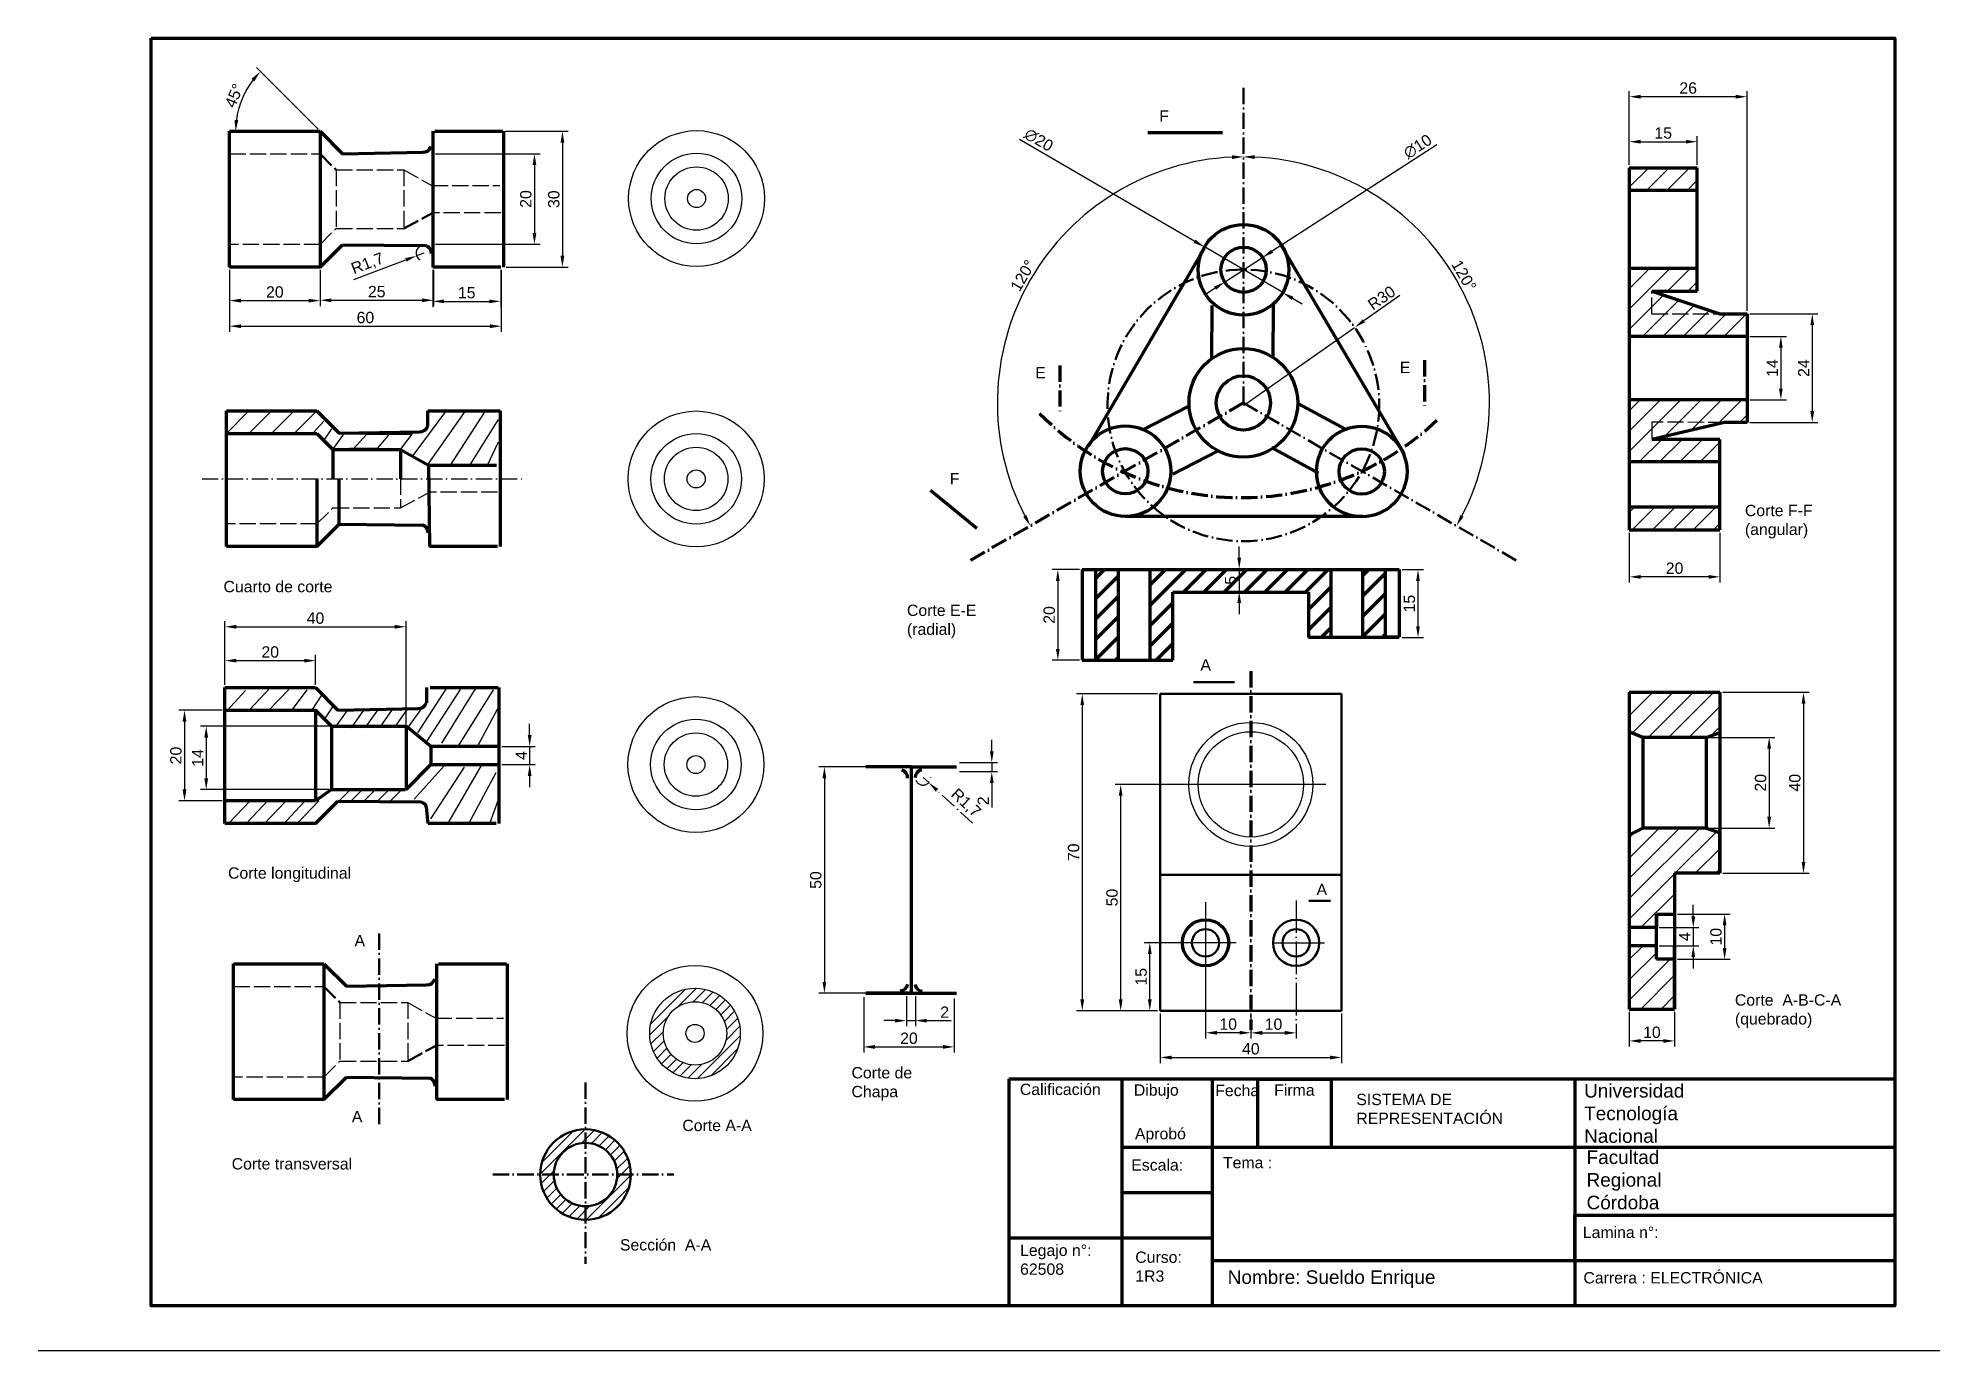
# Paper-space layout 'Presentación1' of a CAD drawing. Header units: millimetres. Extents: x -3 to 417, y -3 to 287.
import ezdxf

# ---------------------------------------------------------------- set-up
doc = ezdxf.new("R2010")
doc.units = ezdxf.units.MM
doc.header["$LTSCALE"] = 0.3
for name, pattern in [('ACAD_ISO02W100', [15, 12, -3]), ('ACAD_ISO04W100', [30, 24, -3, 0, -3]), ('ACAD_ISO10W100', [18, 12, -3, 0, -3])]:
    doc.linetypes.add(name, pattern=pattern)
doc.layers.get('Defpoints').update_dxf_attribs({"linetype": 'ACAD_ISO10W100'})
doc.styles.get("Standard").update_dxf_attribs({"font": 'arial.ttf'})
doc.dimstyles.new('ISO-25', dxfattribs={"dimtxt": 2.5, "dimasz": 2.5, "dimexe": 1.25, "dimexo": 0.625, "dimtad": 1, "dimtxsty": 'Standard', "dimcen": 2.5, "dimadec": 0, "dimazin": 0, "dimtfac": 1, "dimtmove": 0, "dimatfit": 3, "dimfxl": 1, "dimarcsym": 0})

psp = doc.layouts.new('Presentación1')

# ---------------------------------------------------------------- texts
at = {"layer": 'Defpoints', "linetype": 'ByBlock', "lineweight": 80, "char_height": 2.5, "attachment_point": 1}
for s, width, insert in [('F', 9.57128, (244.376, 270.843)), ('F', 9.57128, (198.123, 190.759)), ('Corte E-E\\P(radial)', 28.33157, (188.668, 161.666))]:
    psp.add_mtext_dynamic_manual_height_columns(s, width=width, gutter_width=12.5, heights=[0], dxfattribs=dict(at, insert=insert))
at = {"layer": 'Defpoints', "linetype": 'ACAD_ISO10W100', "lineweight": 50, "char_height": 2.5, "attachment_point": 1}
for s, width, insert in [('E', 4.31156, (297.515, 215.311)), ('E', 4.31156, (216.997, 214.164)), ('A', 2.57423, (66.674, 88.704)), ('Corte de \\PChapa ', 26.51872, (176.423, 59.53)), ('A', 2.57423, (66.083, 49.839)), ('Corte A-A', 40.32941, (139.066, 47.894)), ('Corte transversal', 45.07297, (39.554, 39.408)), ('Sección  A-A', 39.05616, (125.282, 21.506))]:
    psp.add_mtext_dynamic_manual_height_columns(s, width=width, gutter_width=12.5, heights=[0], dxfattribs=dict(at, insert=insert))
at = {"layer": 'Defpoints', "linetype": 'ByBlock', "lineweight": 30, "char_height": 2.5, "attachment_point": 1}
for s, width, insert in [('Corte F-F\\P(angular)', 27.99496, (373.715, 183.716)), ('Cuarto de corte ', 62.84051, (37.735, 166.907)), ('Corte longitudinal', 56.72139, (38.739, 103.643)), ('Corte  A-B-C-A\\P(quebrado)', 29.48557, (371.507, 75.598))]:
    psp.add_mtext_dynamic_manual_height_columns(s, width=width, gutter_width=12.5, heights=[0], dxfattribs=dict(at, insert=insert))
at = {"layer": 'Defpoints', "linetype": 'ACAD_ISO04W100', "lineweight": 100, "char_height": 2.5, "attachment_point": 1}
for insert in [(253.476, 149.612), (279.117, 100.011)]:
    psp.add_mtext_dynamic_manual_height_columns('A', width=12.879, gutter_width=12.5, heights=[0], dxfattribs=dict(at, insert=insert))
at = {"layer": 'Defpoints', "linetype": 'ByBlock', "lineweight": 100}
note = psp.add_mtext_dynamic_manual_height_columns('\\pi-5,l5;\\P', width=32.01698, gutter_width=12.5, heights=[2.585, 0], dxfattribs=dict(at, insert=(211.139, 56.821), char_height=2.5, attachment_point=1))
for column, words in zip(note.columns.linked_columns, ['\\pi-5,l5,t15;']):
    column.text = words
at = {"layer": 'Defpoints', "linetype": 'ByBlock', "lineweight": 100, "attachment_point": 1}
for s, width, heights, insert, char_height in [('Calificación', 25.53893, [14.034], (213.598, 55.855), 2.5), ('Fecha', 10, [0], (256.746, 55.609), 2.5), ('  Firma', 16.21503, [0], (267.821, 55.702), 2.5), ('Universidad \\PTecnología\\PNacional', 70.64728, [0], (338.204, 55.798), 3), ('SISTEMA DE \\PREPRESENTACIÓN', 53.78497, [7.383], (287.902, 53.625), 2.5), ('\\P\\P    Aprobó', 20, [16.855], (235.127, 54.397), 2.5), ('Escala:', 20, [0], (238.206, 39.159), 2.5), ('Tema :', 16.94463, [0], (258.451, 39.68), 2.5), ('Facultad \\PRegional \\PCórdoba ', 31.3645, [0], (338.74, 41.115), 3), ('Lamina n°:', 18.6119, [0], (337.923, 24.28), 2.5), ('Legajo n°:\\P62508', 25, [0], (213.651, 20.312), 2.5), ('Curso: \\P1R3', 20, [0], (239.09, 18.789), 2.5), ('Nombre: Sueldo Enrique', 80, [0], (259.496, 14.631), 3), ('Carrera : ELECTRÓNICA', 70.64728, [0], (338.052, 14.234), 2.5)]:
    psp.add_mtext_dynamic_manual_height_columns(s, width=width, gutter_width=12.5, heights=heights, dxfattribs=dict(at, insert=insert, char_height=char_height))
at = {"layer": 'Defpoints', "linetype": 'ByBlock', "lineweight": 100}
note = psp.add_mtext_dynamic_manual_height_columns('  Dibujo   ', width=20, gutter_width=12.5, heights=[4.49, 0], dxfattribs=dict(at, insert=(236.837, 55.706), char_height=2.5, attachment_point=1))
for column, words in zip(note.columns.linked_columns, ['^I\\P\\P']):
    column.text = words

# ---------------------------------------------------------------- blocks, each defined once
blk = doc.blocks.new('*D2')
at = {"layer": 'Defpoints', "color": 0, "linetype": 'ByBlock', "lineweight": -2}
blk.add_line((58.64, 266.67), (45, 280.3), dxfattribs=at)
blk.add_arc((59.08, 266.22), 18.66, 142.6809, 172.3191, dxfattribs=at)
at = {"layer": 'Defpoints', "color": 0, "linetype": 'ByBlock', "lineweight": 50}
for p in [(42.92, 275.56), (39.08, 266.22), (59.08, 266.22), (59.08, 266.22), (64.03, 261.27)]:
    blk.add_point(p, dxfattribs=at)
for points in [[(43.93, 277.81), (44.55, 277.26), (45.88, 279.42)], [(41, 268.69), (40.17, 268.75), (40.42, 266.22)]]:
    blk.add_solid(points, dxfattribs=at)
at = {"layer": 'Defpoints', "color": 0, "linetype": 'ByBlock', "lineweight": 30, "insert": (40.09, 274.09), "char_height": 2.5, "attachment_point": 5, "rotation": 67.5}
blk.add_mtext('45°', dxfattribs=at)
blk = doc.blocks.new('*D3')
at = {"layer": 'Defpoints', "color": 0, "linetype": 'ByBlock', "lineweight": -2}
for p, q in [((39.08, 235.6), (39.08, 221.92)), ((99.08, 235.6), (99.08, 221.92)), ((41.58, 223.17), (96.58, 223.17))]:
    blk.add_line(p, q, dxfattribs=at)
at = {"layer": 'Defpoints', "color": 0, "linetype": 'ByBlock', "lineweight": 30}
for p in [(39.08, 236.22), (99.08, 236.22), (99.08, 223.17)]:
    blk.add_point(p, dxfattribs=at)
for points in [[(41.58, 223.58), (41.58, 222.75), (39.08, 223.17)], [(96.58, 223.58), (96.58, 222.75), (99.08, 223.17)]]:
    blk.add_solid(points, dxfattribs=at)
at = {"layer": 'Defpoints', "color": 0, "linetype": 'ByBlock', "lineweight": 30, "insert": (69.08, 225.07), "char_height": 2.5, "attachment_point": 5}
blk.add_mtext('60', dxfattribs=at)
blk = doc.blocks.new('*D4')
at = {"layer": 'Defpoints', "color": 0, "linetype": 'ByBlock', "lineweight": -2}
for p, q in [((59.08, 235.6), (59.08, 227.57)), ((39.08, 234.97), (39.08, 227.57)), ((41.58, 228.82), (56.58, 228.82))]:
    blk.add_line(p, q, dxfattribs=at)
at = {"layer": 'Defpoints', "color": 0, "linetype": 'ByBlock', "lineweight": 30}
for p in [(39.08, 235.6), (59.08, 236.22), (59.08, 228.82)]:
    blk.add_point(p, dxfattribs=at)
for points in [[(41.58, 229.23), (41.58, 228.4), (39.08, 228.82)], [(56.58, 229.23), (56.58, 228.4), (59.08, 228.82)]]:
    blk.add_solid(points, dxfattribs=at)
at = {"layer": 'Defpoints', "color": 0, "linetype": 'ByBlock', "lineweight": 30, "insert": (49.08, 230.72), "char_height": 2.5, "attachment_point": 5}
blk.add_mtext('20', dxfattribs=at)
blk = doc.blocks.new('*D5')
at = {"layer": 'Defpoints', "color": 0, "linetype": 'ByBlock', "lineweight": -2}
for p, q in [((59.08, 235.6), (59.08, 227.65)), ((84.08, 235.6), (84.08, 227.65)), ((61.58, 228.9), (81.58, 228.9))]:
    blk.add_line(p, q, dxfattribs=at)
at = {"layer": 'Defpoints', "color": 0, "linetype": 'ByBlock', "lineweight": 30}
for p in [(59.08, 236.22), (84.08, 236.22), (84.08, 228.9)]:
    blk.add_point(p, dxfattribs=at)
for points in [[(61.58, 229.31), (61.58, 228.48), (59.08, 228.9)], [(81.58, 229.31), (81.58, 228.48), (84.08, 228.9)]]:
    blk.add_solid(points, dxfattribs=at)
at = {"layer": 'Defpoints', "color": 0, "linetype": 'ByBlock', "lineweight": 30, "insert": (71.58, 230.8), "char_height": 2.5, "attachment_point": 5}
blk.add_mtext('25', dxfattribs=at)
blk = doc.blocks.new('*D6')
at = {"layer": 'Defpoints', "color": 0, "linetype": 'ByBlock', "lineweight": -2}
for p, q in [((83.95, 235.6), (83.95, 227.41)), ((98.95, 235.6), (98.95, 227.41)), ((86.45, 228.66), (96.45, 228.66))]:
    blk.add_line(p, q, dxfattribs=at)
at = {"layer": 'Defpoints', "color": 0, "linetype": 'ByBlock', "lineweight": 30}
for p in [(83.95, 236.22), (98.95, 236.22), (98.95, 228.66)]:
    blk.add_point(p, dxfattribs=at)
for points in [[(86.45, 229.07), (86.45, 228.24), (83.95, 228.66)], [(96.45, 229.07), (96.45, 228.24), (98.95, 228.66)]]:
    blk.add_solid(points, dxfattribs=at)
at = {"layer": 'Defpoints', "color": 0, "linetype": 'ByBlock', "lineweight": 30, "insert": (91.45, 230.56), "char_height": 2.5, "attachment_point": 5}
blk.add_mtext('15', dxfattribs=at)
blk = doc.blocks.new('*D7')
at = {"layer": 'Defpoints', "color": 0, "linetype": 'ByBlock', "lineweight": -2}
for p, q in [((100.04, 266.22), (113.84, 266.22)), ((112.59, 263.72), (112.59, 238.72)), ((100.19, 236.22), (113.84, 236.22))]:
    blk.add_line(p, q, dxfattribs=at)
at = {"layer": 'Defpoints', "color": 0, "linetype": 'ByBlock', "lineweight": 30}
for p in [(99.41, 266.22), (99.57, 236.22), (112.59, 236.22)]:
    blk.add_point(p, dxfattribs=at)
for points in [[(112.17, 263.72), (113, 263.72), (112.59, 266.22)], [(112.17, 238.72), (113, 238.72), (112.59, 236.22)]]:
    blk.add_solid(points, dxfattribs=at)
at = {"layer": 'Defpoints', "color": 0, "linetype": 'ByBlock', "lineweight": 30, "insert": (110.69, 251.22), "char_height": 2.5, "attachment_point": 5, "rotation": 90}
blk.add_mtext('30', dxfattribs=at)
blk = doc.blocks.new('*D8')
at = {"layer": 'Defpoints', "color": 0, "linetype": 'ByBlock', "lineweight": -2}
for p, q in [((84.58, 261.27), (107.66, 261.27)), ((106.41, 258.77), (106.41, 243.77)), ((84.58, 241.27), (107.66, 241.27))]:
    blk.add_line(p, q, dxfattribs=at)
at = {"layer": 'Defpoints', "color": 0, "linetype": 'ByBlock', "lineweight": 30}
for p in [(83.95, 261.27), (83.95, 241.27), (106.41, 241.27)]:
    blk.add_point(p, dxfattribs=at)
for points in [[(105.99, 258.77), (106.82, 258.77), (106.41, 261.27)], [(105.99, 243.77), (106.82, 243.77), (106.41, 241.27)]]:
    blk.add_solid(points, dxfattribs=at)
at = {"layer": 'Defpoints', "color": 0, "linetype": 'ByBlock', "lineweight": 30, "insert": (104.51, 251.27), "char_height": 2.5, "attachment_point": 5, "rotation": 90}
blk.add_mtext('20', dxfattribs=at)
blk = doc.blocks.new('*D12')
at = {"layer": 'Defpoints', "color": 0, "linetype": 'ByBlock', "lineweight": -2}
for p, q in [((38.06, 143.97), (38.06, 150.55)), ((40.56, 149.3), (55.56, 149.3)), ((58.06, 143.97), (58.06, 150.55))]:
    blk.add_line(p, q, dxfattribs=at)
at = {"layer": 'Defpoints', "color": 0, "linetype": 'ByBlock', "lineweight": 30}
for p in [(58.06, 149.3), (38.06, 143.34), (58.06, 143.34)]:
    blk.add_point(p, dxfattribs=at)
for points in [[(40.56, 149.71), (40.56, 148.88), (38.06, 149.3)], [(55.56, 149.71), (55.56, 148.88), (58.06, 149.3)]]:
    blk.add_solid(points, dxfattribs=at)
at = {"layer": 'Defpoints', "color": 0, "linetype": 'ByBlock', "lineweight": 30, "insert": (48.06, 151.2), "char_height": 2.5, "attachment_point": 5}
blk.add_mtext('20', dxfattribs=at)
blk = doc.blocks.new('*D14')
at = {"layer": 'Defpoints', "color": 0, "linetype": 'ByBlock', "lineweight": -2}
for p, q in [((38.06, 144.59), (38.06, 158.03)), ((40.56, 156.78), (75.56, 156.78)), ((78.06, 135.18), (78.06, 158.03))]:
    blk.add_line(p, q, dxfattribs=at)
at = {"layer": 'Defpoints', "color": 0, "linetype": 'ByBlock', "lineweight": 30}
for p in [(78.06, 156.78), (38.06, 143.97), (78.06, 134.55)]:
    blk.add_point(p, dxfattribs=at)
for points in [[(40.56, 157.2), (40.56, 156.36), (38.06, 156.78)], [(75.56, 157.2), (75.56, 156.36), (78.06, 156.78)]]:
    blk.add_solid(points, dxfattribs=at)
at = {"layer": 'Defpoints', "color": 0, "linetype": 'ByBlock', "lineweight": 30, "insert": (58.06, 158.68), "char_height": 2.5, "attachment_point": 5}
blk.add_mtext('40', dxfattribs=at)
blk = doc.blocks.new('*D16')
at = {"layer": 'Defpoints', "color": 0, "linetype": 'ByBlock', "lineweight": -2}
for p, q in [((37.43, 138.34), (27.88, 138.34)), ((29.13, 135.84), (29.13, 120.84)), ((37.43, 118.34), (27.88, 118.34))]:
    blk.add_line(p, q, dxfattribs=at)
at = {"layer": 'Defpoints', "color": 0, "linetype": 'ByBlock', "lineweight": 30}
for p in [(38.06, 138.34), (29.13, 118.34), (38.06, 118.34)]:
    blk.add_point(p, dxfattribs=at)
for points in [[(28.71, 135.84), (29.55, 135.84), (29.13, 138.34)], [(28.71, 120.84), (29.55, 120.84), (29.13, 118.34)]]:
    blk.add_solid(points, dxfattribs=at)
at = {"layer": 'Defpoints', "color": 0, "linetype": 'ByBlock', "lineweight": 30, "insert": (27.23, 128.34), "char_height": 2.5, "attachment_point": 5, "rotation": 90}
blk.add_mtext('20', dxfattribs=at)
blk = doc.blocks.new('*D18')
at = {"layer": 'Defpoints', "color": 0, "linetype": 'ByBlock', "lineweight": -2}
for p, q in [((60.97, 134.81), (32.68, 134.81)), ((33.93, 132.31), (33.93, 123.31)), ((60.97, 120.81), (32.68, 120.81))]:
    blk.add_line(p, q, dxfattribs=at)
at = {"layer": 'Defpoints', "color": 0, "linetype": 'ByBlock', "lineweight": 30}
for p in [(61.59, 134.81), (33.93, 120.81), (61.59, 120.81)]:
    blk.add_point(p, dxfattribs=at)
for points in [[(33.51, 132.31), (34.34, 132.31), (33.93, 134.81)], [(33.51, 123.31), (34.34, 123.31), (33.93, 120.81)]]:
    blk.add_solid(points, dxfattribs=at)
at = {"layer": 'Defpoints', "color": 0, "linetype": 'ByBlock', "lineweight": 30, "insert": (32.05, 127.81), "char_height": 2.5, "attachment_point": 5, "rotation": 90}
blk.add_mtext('14', dxfattribs=at)
blk = doc.blocks.new('*D20')
at = {"layer": 'Defpoints', "color": 0, "linetype": 'ByBlock', "lineweight": -2}
for p, q in [((105.35, 132.84), (105.35, 135.34)), ((99.17, 130.34), (106.6, 130.34)), ((105.35, 130.34), (105.35, 126.34)), ((99.17, 126.34), (106.6, 126.34)), ((105.35, 123.84), (105.35, 121.34))]:
    blk.add_line(p, q, dxfattribs=at)
at = {"layer": 'Defpoints', "color": 0, "linetype": 'ByBlock', "lineweight": 30}
for p in [(98.54, 130.34), (98.54, 126.34), (105.35, 126.34)]:
    blk.add_point(p, dxfattribs=at)
for points in [[(104.94, 132.84), (105.77, 132.84), (105.35, 130.34)], [(104.94, 123.84), (105.77, 123.84), (105.35, 126.34)]]:
    blk.add_solid(points, dxfattribs=at)
at = {"layer": 'Defpoints', "color": 0, "linetype": 'ByBlock', "lineweight": 30, "insert": (103.48, 128.34), "char_height": 2.5, "attachment_point": 5, "rotation": 90}
blk.add_mtext('4', dxfattribs=at)
blk = doc.blocks.new('*D42')
at = {"layer": 'Defpoints', "color": 0, "linetype": 'ByBlock', "lineweight": -2}
for p, q in [((66.53, 233.45), (78.02, 237.82)), ((81.95, 239.32), (80.36, 238.71))]:
    blk.add_line(p, q, dxfattribs=at)
blk.add_arc((81.95, 239.32), 1.7, 96.5709, 242.9382, dxfattribs=at)
at = {"layer": 'Defpoints', "color": 0, "linetype": 'ByBlock', "lineweight": 50}
for p in [(80.36, 238.71), (81.95, 239.32)]:
    blk.add_point(p, dxfattribs=at)
blk.add_solid([(77.87, 238.21), (78.17, 237.44), (80.36, 238.71)], dxfattribs=at)
at = {"layer": 'Defpoints', "color": 0, "linetype": 'ByBlock', "lineweight": 30, "insert": (69.6, 236.89), "char_height": 2.5, "attachment_point": 5, "rotation": 20.8539}
blk.add_mtext('R1,7', dxfattribs=at)
blk = doc.blocks.new('*D43')
at = {"layer": 'Defpoints', "color": 0, "linetype": 'ByBlock', "lineweight": -2}
for p, q in [((188.99, 125.84), (169.19, 125.84)), ((170.44, 123.34), (170.44, 78.34)), ((188.99, 75.84), (169.19, 75.84))]:
    blk.add_line(p, q, dxfattribs=at)
at = {"layer": 'Defpoints', "color": 0, "linetype": 'ByBlock', "lineweight": 50}
for p in [(189.62, 125.84), (170.44, 75.84), (189.62, 75.84)]:
    blk.add_point(p, dxfattribs=at)
for points in [[(170.03, 123.34), (170.86, 123.34), (170.44, 125.84)], [(170.03, 78.34), (170.86, 78.34), (170.44, 75.84)]]:
    blk.add_solid(points, dxfattribs=at)
at = {"layer": 'Defpoints', "color": 0, "linetype": 'ByBlock', "lineweight": 30, "insert": (168.54, 100.84), "char_height": 2.5, "attachment_point": 5, "rotation": 90}
blk.add_mtext('50', dxfattribs=at)
blk = doc.blocks.new('*D45')
at = {"layer": 'Defpoints', "color": 0, "linetype": 'Continuous', "lineweight": -2}
for p, q in [((179.11, 74.95), (179.11, 62.73)), ((199.1, 74.71), (199.1, 62.73)), ((181.61, 63.98), (196.6, 63.98))]:
    blk.add_line(p, q, dxfattribs=at)
at = {"layer": 'Defpoints', "color": 0, "linetype": 'Continuous', "lineweight": 50}
for p in [(179.11, 75.58), (199.1, 75.33), (199.1, 63.98)]:
    blk.add_point(p, dxfattribs=at)
for points in [[(181.61, 64.4), (181.61, 63.56), (179.11, 63.98)], [(196.6, 64.4), (196.6, 63.56), (199.1, 63.98)]]:
    blk.add_solid(points, dxfattribs=at)
at = {"layer": 'Defpoints', "color": 0, "linetype": 'Continuous', "lineweight": 30, "insert": (189.11, 65.88), "char_height": 2.5, "attachment_point": 5}
blk.add_mtext('20', dxfattribs=at)
blk = doc.blocks.new('*D46')
at = {"layer": 'Defpoints', "color": 0, "linetype": 'Continuous', "lineweight": -2}
for p, q in [((207.4, 129.29), (207.4, 131.79)), ((200.29, 126.79), (208.65, 126.79)), ((207.4, 126.79), (207.4, 124.79)), ((200.29, 124.79), (208.65, 124.79)), ((207.4, 122.29), (207.4, 116.88))]:
    blk.add_line(p, q, dxfattribs=at)
at = {"layer": 'Defpoints', "color": 0, "linetype": 'Continuous', "lineweight": 50}
for p in [(199.66, 126.79), (199.66, 124.79), (207.4, 124.79)]:
    blk.add_point(p, dxfattribs=at)
for points in [[(206.99, 129.29), (207.82, 129.29), (207.4, 126.79)], [(206.99, 122.29), (207.82, 122.29), (207.4, 124.79)]]:
    blk.add_solid(points, dxfattribs=at)
at = {"layer": 'Defpoints', "color": 0, "linetype": 'Continuous', "lineweight": 30, "insert": (205.52, 118.33), "char_height": 2.5, "attachment_point": 5, "rotation": 90}
blk.add_mtext('2', dxfattribs=at)
blk = doc.blocks.new('*D47')
at = {"layer": 'Defpoints', "color": 0, "linetype": 'Continuous', "lineweight": -2}
for p, q in [((188.54, 75.19), (188.54, 68.53)), ((190.54, 75.19), (190.54, 68.53)), ((186.04, 69.78), (183.54, 69.78)), ((188.54, 69.78), (190.54, 69.78)), ((193.04, 69.78), (198.44, 69.78))]:
    blk.add_line(p, q, dxfattribs=at)
at = {"layer": 'Defpoints', "color": 0, "linetype": 'Continuous', "lineweight": 50}
for p in [(188.54, 75.82), (190.54, 75.82), (190.54, 69.78)]:
    blk.add_point(p, dxfattribs=at)
for points in [[(186.04, 70.19), (186.04, 69.36), (188.54, 69.78)], [(193.04, 70.19), (193.04, 69.36), (190.54, 69.78)]]:
    blk.add_solid(points, dxfattribs=at)
at = {"layer": 'Defpoints', "color": 0, "linetype": 'Continuous', "lineweight": 30, "insert": (196.99, 71.66), "char_height": 2.5, "attachment_point": 5}
blk.add_mtext('2', dxfattribs=at)
blk = doc.blocks.new('*D48')
at = {"layer": 'Defpoints', "color": 0, "linetype": 'Continuous', "lineweight": -2}
blk.add_arc((262.96, 206.24), 54.34, 332.6361, 87.3639, dxfattribs=at)
at = {"layer": 'Defpoints', "color": 0, "linetype": 'Continuous', "lineweight": 80}
for p in [(262.96, 276.24), (316.48, 215.67), (262.96, 206.24), (262.96, 206.24), (323.58, 171.24)]:
    blk.add_point(p, dxfattribs=at)
for points in [[(265.45, 260.1), (265.47, 260.94), (262.96, 260.58)], [(311.59, 181.06), (310.86, 181.46), (310.02, 179.06)]]:
    blk.add_solid(points, dxfattribs=at)
at = {"layer": 'Defpoints', "color": 0, "linetype": 'Continuous', "lineweight": 30, "insert": (311.67, 234.36), "char_height": 2.5, "attachment_point": 5, "rotation": 300}
blk.add_mtext('120°', dxfattribs=at)
blk = doc.blocks.new('*D49')
at = {"layer": 'Defpoints', "color": 0, "linetype": 'Continuous', "lineweight": -2}
blk.add_arc((262.96, 206.24), 54.33, 92.6366, 207.3634, dxfattribs=at)
at = {"layer": 'Defpoints', "color": 0, "linetype": 'Continuous', "lineweight": 80}
for p in [(262.96, 276.24), (228.04, 247.86), (262.96, 206.24), (262.96, 206.24), (202.34, 171.24)]:
    blk.add_point(p, dxfattribs=at)
for points in [[(260.45, 260.93), (260.47, 260.09), (262.96, 260.57)], [(215.07, 181.46), (214.34, 181.06), (215.91, 179.07)]]:
    blk.add_solid(points, dxfattribs=at)
at = {"layer": 'Defpoints', "color": 0, "linetype": 'Continuous', "lineweight": 30, "insert": (214.26, 234.35), "char_height": 2.5, "attachment_point": 5, "rotation": 60}
blk.add_mtext('120°', dxfattribs=at)
blk = doc.blocks.new('*D50')
at = {"layer": 'Defpoints', "color": 0, "linetype": 'Continuous', "lineweight": -2}
for p, q in [((297.53, 229.92), (289.57, 224.34)), ((262.96, 205.69), (287.53, 222.91))]:
    blk.add_line(p, q, dxfattribs=at)
at = {"layer": 'Defpoints', "color": 0, "linetype": 'Continuous', "lineweight": 50}
for p in [(287.53, 222.91), (262.96, 205.69)]:
    blk.add_point(p, dxfattribs=at)
blk.add_solid([(289.33, 224.68), (289.81, 224), (287.53, 222.91)], dxfattribs=at)
at = {"layer": 'Defpoints', "color": 0, "linetype": 'Continuous', "lineweight": 30, "insert": (293.48, 229.41), "char_height": 2.5, "attachment_point": 5, "rotation": 35.0304}
blk.add_mtext('R30', dxfattribs=at)
blk = doc.blocks.new('*D52')
at = {"layer": 'Defpoints', "color": 0, "linetype": 'Continuous', "lineweight": -2}
for p, q in [((305.69, 263.26), (269.3, 239.71)), ((258.81, 232.92), (267.2, 238.35)), ((256.71, 231.56), (254.61, 230.2))]:
    blk.add_line(p, q, dxfattribs=at)
at = {"layer": 'Defpoints', "color": 0, "linetype": 'Continuous', "lineweight": 50}
for p in [(267.2, 238.35), (258.81, 232.92)]:
    blk.add_point(p, dxfattribs=at)
for points in [[(269.07, 240.06), (269.53, 239.36), (267.2, 238.35)], [(256.48, 231.91), (256.93, 231.21), (258.81, 232.92)]]:
    blk.add_solid(points, dxfattribs=at)
at = {"layer": 'Defpoints', "color": 0, "linetype": 'Continuous', "lineweight": 30, "insert": (301.46, 262.86), "char_height": 2.5, "attachment_point": 5, "rotation": 32.909}
blk.add_mtext('∅10', dxfattribs=at)
blk = doc.blocks.new('*D54')
at = {"layer": 'Defpoints', "color": 0, "linetype": 'Continuous', "lineweight": -2}
for p, q in [((213.52, 264.49), (252.21, 241.93)), ((271.64, 230.59), (254.37, 240.67)), ((273.8, 229.33), (275.96, 228.08))]:
    blk.add_line(p, q, dxfattribs=at)
at = {"layer": 'Defpoints', "color": 0, "linetype": 'Continuous', "lineweight": 50}
for p in [(254.37, 240.67), (271.64, 230.59)]:
    blk.add_point(p, dxfattribs=at)
for points in [[(252.42, 242.29), (252, 241.57), (254.37, 240.67)], [(274.01, 229.69), (273.59, 228.97), (271.64, 230.59)]]:
    blk.add_solid(points, dxfattribs=at)
at = {"layer": 'Defpoints', "color": 0, "linetype": 'Continuous', "lineweight": 30, "insert": (217.77, 264.3), "char_height": 2.5, "attachment_point": 5, "rotation": 329.7456}
blk.add_mtext('∅20', dxfattribs=at)
blk = doc.blocks.new('*D55')
at = {"layer": 'Defpoints', "color": 0, "linetype": 'ACAD_ISO10W100', "lineweight": -2}
for p, q in [((192.22, 123.51), (193.47, 122.36)), ((203.16, 113.41), (195.3, 120.66))]:
    blk.add_line(p, q, dxfattribs=at)
blk.add_arc((192.22, 123.51), 1.7, 204.3351, 359.3556, dxfattribs=at)
at = {"layer": 'Defpoints', "color": 0, "linetype": 'ACAD_ISO10W100', "lineweight": 50}
for p in [(192.22, 123.51), (193.47, 122.36)]:
    blk.add_point(p, dxfattribs=at)
blk.add_solid([(195.59, 120.97), (195.02, 120.36), (193.47, 122.36)], dxfattribs=at)
at = {"layer": 'Defpoints', "color": 0, "linetype": 'ACAD_ISO10W100', "lineweight": 30, "insert": (201.59, 117.75), "char_height": 2.5, "attachment_point": 5, "rotation": 317.2713}
blk.add_mtext('R1,7', dxfattribs=at)
blk = doc.blocks.new('*D64')
at = {"layer": 'Defpoints', "color": 0, "linetype": 'ByBlock', "lineweight": -2}
for p, q in [((298, 169.4), (302.77, 169.4)), ((301.52, 166.9), (301.52, 156.9)), ((298, 154.4), (302.77, 154.4))]:
    blk.add_line(p, q, dxfattribs=at)
at = {"layer": 'Defpoints', "color": 0, "linetype": 'ByBlock', "lineweight": 80}
for p in [(297.37, 169.4), (297.37, 154.4), (301.52, 154.4)]:
    blk.add_point(p, dxfattribs=at)
for points in [[(301.1, 166.9), (301.93, 166.9), (301.52, 169.4)], [(301.1, 156.9), (301.93, 156.9), (301.52, 154.4)]]:
    blk.add_solid(points, dxfattribs=at)
at = {"layer": 'Defpoints', "color": 0, "linetype": 'ByBlock', "lineweight": 30, "insert": (299.62, 161.9), "char_height": 2.5, "attachment_point": 5, "rotation": 90}
blk.add_mtext('15', dxfattribs=at)
blk = doc.blocks.new('*D65')
at = {"layer": 'Defpoints', "color": 0, "linetype": 'ByBlock', "lineweight": -2}
for p, q in [((226.75, 169.4), (220.74, 169.4)), ((221.99, 166.9), (221.99, 151.9)), ((226.75, 149.4), (220.74, 149.4))]:
    blk.add_line(p, q, dxfattribs=at)
at = {"layer": 'Defpoints', "color": 0, "linetype": 'ByBlock', "lineweight": 80}
for p in [(227.37, 169.4), (221.99, 149.4), (227.37, 149.4)]:
    blk.add_point(p, dxfattribs=at)
for points in [[(221.57, 166.9), (222.4, 166.9), (221.99, 169.4)], [(221.57, 151.9), (222.4, 151.9), (221.99, 149.4)]]:
    blk.add_solid(points, dxfattribs=at)
at = {"layer": 'Defpoints', "color": 0, "linetype": 'ByBlock', "lineweight": 30, "insert": (220.09, 159.4), "char_height": 2.5, "attachment_point": 5, "rotation": 90}
blk.add_mtext('20', dxfattribs=at)
blk = doc.blocks.new('*D66')
at = {"layer": 'Defpoints', "color": 0, "linetype": 'ByBlock', "lineweight": -2}
for p, q in [((262.04, 172.04), (262.04, 174.54)), ((262.04, 169.54), (262.04, 164.54)), ((262.1, 169.54), (263.29, 169.54)), ((262.1, 164.54), (263.29, 164.54)), ((262.04, 162.04), (262.04, 159.54))]:
    blk.add_line(p, q, dxfattribs=at)
at = {"layer": 'Defpoints', "color": 0, "linetype": 'ByBlock', "lineweight": 80}
for p in [(261.47, 169.54), (261.47, 164.54), (262.04, 164.54)]:
    blk.add_point(p, dxfattribs=at)
for points in [[(261.63, 172.04), (262.46, 172.04), (262.04, 169.54)], [(261.63, 162.04), (262.46, 162.04), (262.04, 164.54)]]:
    blk.add_solid(points, dxfattribs=at)
at = {"layer": 'Defpoints', "color": 0, "linetype": 'ByBlock', "lineweight": 30, "insert": (260.15, 167.04), "char_height": 2.5, "attachment_point": 5, "rotation": 90}
blk.add_mtext('5', dxfattribs=at)
blk = doc.blocks.new('*D67')
at = {"layer": 'Defpoints', "color": 0, "linetype": 'ByBlock', "lineweight": -2}
for p, q in [((244.61, 71.35), (244.61, 60.4)), ((284.61, 71.35), (284.61, 60.4)), ((247.11, 61.65), (282.11, 61.65))]:
    blk.add_line(p, q, dxfattribs=at)
at = {"layer": 'Defpoints', "color": 0, "linetype": 'ByBlock', "lineweight": 80}
for p in [(244.61, 71.97), (284.61, 71.97), (284.61, 61.65)]:
    blk.add_point(p, dxfattribs=at)
for points in [[(247.11, 62.06), (247.11, 61.23), (244.61, 61.65)], [(282.11, 62.06), (282.11, 61.23), (284.61, 61.65)]]:
    blk.add_solid(points, dxfattribs=at)
at = {"layer": 'Defpoints', "color": 0, "linetype": 'ByBlock', "lineweight": 30, "insert": (264.61, 63.55), "char_height": 2.5, "attachment_point": 5}
blk.add_mtext('40', dxfattribs=at)
blk = doc.blocks.new('*D68')
at = {"layer": 'Defpoints', "color": 0, "linetype": 'ByBlock', "lineweight": -2}
for p, q in [((243.98, 141.97), (226.13, 141.97)), ((227.38, 139.47), (227.38, 74.47)), ((243.98, 71.97), (226.13, 71.97))]:
    blk.add_line(p, q, dxfattribs=at)
at = {"layer": 'Defpoints', "color": 0, "linetype": 'ByBlock', "lineweight": 30}
for p in [(244.61, 141.97), (227.38, 71.97), (244.61, 71.97)]:
    blk.add_point(p, dxfattribs=at)
for points in [[(226.96, 139.47), (227.8, 139.47), (227.38, 141.97)], [(226.96, 74.47), (227.8, 74.47), (227.38, 71.97)]]:
    blk.add_solid(points, dxfattribs=at)
at = {"layer": 'Defpoints', "color": 0, "linetype": 'ByBlock', "lineweight": 30, "insert": (225.48, 106.97), "char_height": 2.5, "attachment_point": 5, "rotation": 90}
blk.add_mtext('70', dxfattribs=at)
blk = doc.blocks.new('*D69')
at = {"layer": 'Defpoints', "color": 0, "linetype": 'ByBlock', "lineweight": -2}
for p, q in [((281.2, 121.97), (234.62, 121.97)), ((235.87, 74.47), (235.87, 119.47)), ((243.98, 71.97), (234.62, 71.97))]:
    blk.add_line(p, q, dxfattribs=at)
at = {"layer": 'Defpoints', "color": 0, "linetype": 'ByBlock', "lineweight": 30}
for p in [(235.87, 121.97), (281.83, 121.97), (244.61, 71.97)]:
    blk.add_point(p, dxfattribs=at)
for points in [[(235.45, 119.47), (236.28, 119.47), (235.87, 121.97)], [(235.45, 74.47), (236.28, 74.47), (235.87, 71.97)]]:
    blk.add_solid(points, dxfattribs=at)
at = {"layer": 'Defpoints', "color": 0, "linetype": 'ByBlock', "lineweight": 30, "insert": (233.96, 96.97), "char_height": 2.5, "attachment_point": 5, "rotation": 90}
blk.add_mtext('50', dxfattribs=at)
blk = doc.blocks.new('*D70')
at = {"layer": 'Defpoints', "color": 0, "linetype": 'ByBlock', "lineweight": -2}
for p, q in [((261.39, 86.97), (241.04, 86.97)), ((242.29, 74.47), (242.29, 84.47)), ((243.98, 71.97), (241.04, 71.97))]:
    blk.add_line(p, q, dxfattribs=at)
at = {"layer": 'Defpoints', "color": 0, "linetype": 'ByBlock', "lineweight": 30}
for p in [(242.29, 86.97), (262.01, 86.97), (244.61, 71.97)]:
    blk.add_point(p, dxfattribs=at)
for points in [[(241.88, 84.47), (242.71, 84.47), (242.29, 86.97)], [(241.88, 74.47), (242.71, 74.47), (242.29, 71.97)]]:
    blk.add_solid(points, dxfattribs=at)
at = {"layer": 'Defpoints', "color": 0, "linetype": 'ByBlock', "lineweight": 30, "insert": (240.39, 79.47), "char_height": 2.5, "attachment_point": 5, "rotation": 90}
blk.add_mtext('15', dxfattribs=at)
blk = doc.blocks.new('*D71')
at = {"layer": 'Defpoints', "color": 0, "linetype": 'ByBlock', "lineweight": -2}
for p, q in [((254.61, 95.94), (254.61, 65.85)), ((264.61, 71.35), (264.61, 65.85)), ((262.11, 67.1), (257.11, 67.1))]:
    blk.add_line(p, q, dxfattribs=at)
at = {"layer": 'Defpoints', "color": 0, "linetype": 'ByBlock', "lineweight": 30}
for p in [(254.61, 96.57), (264.61, 71.97), (254.61, 67.1)]:
    blk.add_point(p, dxfattribs=at)
for points in [[(257.11, 67.52), (257.11, 66.69), (254.61, 67.1)], [(262.11, 67.52), (262.11, 66.69), (264.61, 67.1)]]:
    blk.add_solid(points, dxfattribs=at)
at = {"layer": 'Defpoints', "color": 0, "linetype": 'ByBlock', "lineweight": 30, "insert": (259.61, 69), "char_height": 2.5, "attachment_point": 5}
blk.add_mtext('10', dxfattribs=at)
blk = doc.blocks.new('*D72')
at = {"layer": 'Defpoints', "color": 0, "linetype": 'ACAD_ISO04W100', "lineweight": -2}
for p, q in [((274.61, 96.35), (274.61, 65.84)), ((264.61, 71.35), (264.61, 65.84)), ((267.11, 67.09), (272.11, 67.09))]:
    blk.add_line(p, q, dxfattribs=at)
at = {"layer": 'Defpoints', "color": 0, "linetype": 'ACAD_ISO04W100', "lineweight": 100}
for p in [(274.61, 96.97), (264.61, 71.97), (274.61, 67.09)]:
    blk.add_point(p, dxfattribs=at)
for points in [[(267.11, 67.5), (267.11, 66.67), (264.61, 67.09)], [(272.11, 67.5), (272.11, 66.67), (274.61, 67.09)]]:
    blk.add_solid(points, dxfattribs=at)
at = {"layer": 'Defpoints', "color": 0, "linetype": 'ACAD_ISO04W100', "lineweight": 100, "insert": (269.61, 68.99), "char_height": 2.5, "attachment_point": 5}
blk.add_mtext('10', dxfattribs=at)
blk = doc.blocks.new('*D79')
at = {"layer": 'Defpoints', "color": 0, "linetype": 'ByBlock', "lineweight": -2}
for p, q in [((348.18, 258.8), (348.18, 265.17)), ((363.18, 258.8), (363.18, 265.17)), ((350.68, 263.92), (360.68, 263.92))]:
    blk.add_line(p, q, dxfattribs=at)
at = {"layer": 'Defpoints', "color": 0, "linetype": 'ByBlock', "lineweight": 100}
for p in [(363.18, 263.92), (348.18, 258.18), (363.18, 258.18)]:
    blk.add_point(p, dxfattribs=at)
for points in [[(350.68, 264.34), (350.68, 263.51), (348.18, 263.92)], [(360.68, 264.34), (360.68, 263.51), (363.18, 263.92)]]:
    blk.add_solid(points, dxfattribs=at)
at = {"layer": 'Defpoints', "color": 0, "linetype": 'ByBlock', "lineweight": 30, "insert": (355.68, 265.83), "char_height": 2.5, "attachment_point": 5}
blk.add_mtext('15', dxfattribs=at)
blk = doc.blocks.new('*D81')
at = {"layer": 'Defpoints', "color": 0, "linetype": 'ByBlock', "lineweight": -2}
for p, q in [((348.18, 259.43), (348.18, 275.11)), ((371.68, 273.86), (350.68, 273.86)), ((374.18, 226.54), (374.18, 275.11))]:
    blk.add_line(p, q, dxfattribs=at)
at = {"layer": 'Defpoints', "color": 0, "linetype": 'ByBlock', "lineweight": 30}
for p in [(348.18, 273.86), (348.18, 258.8), (374.18, 225.91)]:
    blk.add_point(p, dxfattribs=at)
for points in [[(350.68, 274.27), (350.68, 273.44), (348.18, 273.86)], [(371.68, 274.27), (371.68, 273.44), (374.18, 273.86)]]:
    blk.add_solid(points, dxfattribs=at)
at = {"layer": 'Defpoints', "color": 0, "linetype": 'ByBlock', "lineweight": 30, "insert": (361.18, 275.76), "char_height": 2.5, "attachment_point": 5}
blk.add_mtext('26', dxfattribs=at)
blk = doc.blocks.new('*D82')
at = {"layer": 'Defpoints', "color": 0, "linetype": 'ByBlock', "lineweight": -2}
for p, q in [((374.81, 225.91), (389.83, 225.91)), ((388.58, 223.41), (388.58, 204.41)), ((374.81, 201.91), (389.83, 201.91))]:
    blk.add_line(p, q, dxfattribs=at)
at = {"layer": 'Defpoints', "color": 0, "linetype": 'ByBlock', "lineweight": 30}
for p in [(374.18, 225.91), (374.18, 201.91), (388.58, 201.91)]:
    blk.add_point(p, dxfattribs=at)
for points in [[(388.17, 223.41), (389, 223.41), (388.58, 225.91)], [(388.17, 204.41), (389, 204.41), (388.58, 201.91)]]:
    blk.add_solid(points, dxfattribs=at)
at = {"layer": 'Defpoints', "color": 0, "linetype": 'ByBlock', "lineweight": 30, "insert": (386.7, 213.91), "char_height": 2.5, "attachment_point": 5, "rotation": 90}
blk.add_mtext('24', dxfattribs=at)
blk = doc.blocks.new('*D83')
at = {"layer": 'Defpoints', "color": 0, "linetype": 'ByBlock', "lineweight": -2}
for p, q in [((348.18, 177.55), (348.18, 166.55)), ((368.18, 177.55), (368.18, 166.55)), ((365.68, 167.8), (350.68, 167.8))]:
    blk.add_line(p, q, dxfattribs=at)
at = {"layer": 'Defpoints', "color": 0, "linetype": 'ByBlock', "lineweight": 30}
for p in [(348.18, 178.18), (368.18, 178.18), (348.18, 167.8)]:
    blk.add_point(p, dxfattribs=at)
for points in [[(350.68, 168.22), (350.68, 167.39), (348.18, 167.8)], [(365.68, 168.22), (365.68, 167.39), (368.18, 167.8)]]:
    blk.add_solid(points, dxfattribs=at)
at = {"layer": 'Defpoints', "color": 0, "linetype": 'ByBlock', "lineweight": 30, "insert": (358.18, 169.7), "char_height": 2.5, "attachment_point": 5}
blk.add_mtext('20', dxfattribs=at)
blk = doc.blocks.new('*D84')
at = {"layer": 'Defpoints', "color": 0, "linetype": 'ByBlock', "lineweight": -2}
for p, q in [((374.81, 220.91), (382.91, 220.91)), ((381.66, 218.41), (381.66, 209.41)), ((374.81, 206.91), (382.91, 206.91))]:
    blk.add_line(p, q, dxfattribs=at)
at = {"layer": 'Defpoints', "color": 0, "linetype": 'ByBlock', "lineweight": 30}
for p in [(374.18, 220.91), (374.18, 206.91), (381.66, 206.91)]:
    blk.add_point(p, dxfattribs=at)
for points in [[(381.24, 218.41), (382.07, 218.41), (381.66, 220.91)], [(381.24, 209.41), (382.07, 209.41), (381.66, 206.91)]]:
    blk.add_solid(points, dxfattribs=at)
at = {"layer": 'Defpoints', "color": 0, "linetype": 'ByBlock', "lineweight": 30, "insert": (379.78, 213.91), "char_height": 2.5, "attachment_point": 5, "rotation": 90}
blk.add_mtext('14', dxfattribs=at)
blk = doc.blocks.new('*D91')
at = {"layer": 'Defpoints', "color": 0, "linetype": 'ByBlock', "lineweight": -2}
for p, q in [((358.81, 93.33), (370.48, 93.33)), ((369.23, 90.83), (369.23, 85.83)), ((358.81, 83.33), (370.48, 83.33))]:
    blk.add_line(p, q, dxfattribs=at)
at = {"layer": 'Defpoints', "color": 0, "linetype": 'ByBlock', "lineweight": 30}
for p in [(358.18, 93.33), (358.18, 83.33), (369.23, 83.33)]:
    blk.add_point(p, dxfattribs=at)
for points in [[(368.82, 90.83), (369.65, 90.83), (369.23, 93.33)], [(368.82, 85.83), (369.65, 85.83), (369.23, 83.33)]]:
    blk.add_solid(points, dxfattribs=at)
at = {"layer": 'Defpoints', "color": 0, "linetype": 'ByBlock', "lineweight": 30, "insert": (367.33, 88.33), "char_height": 2.5, "attachment_point": 5, "rotation": 90}
blk.add_mtext('10', dxfattribs=at)
blk = doc.blocks.new('*D92')
at = {"layer": 'Defpoints', "color": 0, "linetype": 'ByBlock', "lineweight": -2}
for p, q in [((362.31, 92.83), (362.31, 95.33)), ((354.81, 90.33), (363.56, 90.33)), ((362.31, 90.33), (362.31, 86.33)), ((354.81, 86.33), (363.56, 86.33)), ((362.31, 83.83), (362.31, 81.33))]:
    blk.add_line(p, q, dxfattribs=at)
at = {"layer": 'Defpoints', "color": 0, "linetype": 'ByBlock', "lineweight": 30}
for p in [(354.18, 90.33), (354.18, 86.33), (362.31, 86.33)]:
    blk.add_point(p, dxfattribs=at)
for points in [[(361.89, 92.83), (362.73, 92.83), (362.31, 90.33)], [(361.89, 83.83), (362.73, 83.83), (362.31, 86.33)]]:
    blk.add_solid(points, dxfattribs=at)
at = {"layer": 'Defpoints', "color": 0, "linetype": 'ByBlock', "lineweight": 30, "insert": (360.43, 88.33), "char_height": 2.5, "attachment_point": 5, "rotation": 90}
blk.add_mtext('4', dxfattribs=at)
blk = doc.blocks.new('*D93')
at = {"layer": 'Defpoints', "color": 0, "linetype": 'ByBlock', "lineweight": -2}
for p, q in [((348.18, 71.71), (348.18, 64.05)), ((358.18, 71.71), (358.18, 64.05)), ((355.68, 65.3), (350.68, 65.3))]:
    blk.add_line(p, q, dxfattribs=at)
at = {"layer": 'Defpoints', "color": 0, "linetype": 'ByBlock', "lineweight": 30}
for p in [(348.18, 72.33), (358.18, 72.33), (348.18, 65.3)]:
    blk.add_point(p, dxfattribs=at)
for points in [[(350.68, 65.71), (350.68, 64.88), (348.18, 65.3)], [(355.68, 65.71), (355.68, 64.88), (358.18, 65.3)]]:
    blk.add_solid(points, dxfattribs=at)
at = {"layer": 'Defpoints', "color": 0, "linetype": 'ByBlock', "lineweight": 30, "insert": (353.18, 67.2), "char_height": 2.5, "attachment_point": 5}
blk.add_mtext('10', dxfattribs=at)
blk = doc.blocks.new('*D94')
at = {"layer": 'Defpoints', "color": 0, "linetype": 'ByBlock', "lineweight": -2}
for p, q in [((368.81, 142.33), (387.9, 142.33)), ((386.65, 139.83), (386.65, 104.83)), ((368.81, 102.33), (387.9, 102.33))]:
    blk.add_line(p, q, dxfattribs=at)
at = {"layer": 'Defpoints', "color": 0, "linetype": 'ByBlock', "lineweight": 30}
for p in [(368.18, 142.33), (368.18, 102.33), (386.65, 102.33)]:
    blk.add_point(p, dxfattribs=at)
for points in [[(386.24, 139.83), (387.07, 139.83), (386.65, 142.33)], [(386.24, 104.83), (387.07, 104.83), (386.65, 102.33)]]:
    blk.add_solid(points, dxfattribs=at)
at = {"layer": 'Defpoints', "color": 0, "linetype": 'ByBlock', "lineweight": 30, "insert": (384.75, 122.33), "char_height": 2.5, "attachment_point": 5, "rotation": 90}
blk.add_mtext('40', dxfattribs=at)
blk = doc.blocks.new('*D95')
at = {"layer": 'Defpoints', "color": 0, "linetype": 'ByBlock', "lineweight": -2}
for p, q in [((365.81, 132.33), (380.32, 132.33)), ((379.07, 129.83), (379.07, 114.83)), ((365.81, 112.33), (380.32, 112.33))]:
    blk.add_line(p, q, dxfattribs=at)
at = {"layer": 'Defpoints', "color": 0, "linetype": 'ByBlock', "lineweight": 30}
for p in [(365.18, 132.33), (365.18, 112.33), (379.07, 112.33)]:
    blk.add_point(p, dxfattribs=at)
for points in [[(378.65, 129.83), (379.49, 129.83), (379.07, 132.33)], [(378.65, 114.83), (379.49, 114.83), (379.07, 112.33)]]:
    blk.add_solid(points, dxfattribs=at)
at = {"layer": 'Defpoints', "color": 0, "linetype": 'ByBlock', "lineweight": 30, "insert": (377.17, 122.33), "char_height": 2.5, "attachment_point": 5, "rotation": 90}
blk.add_mtext('20', dxfattribs=at)

# ---------------------------------------------------------------- dimensions: what is measured, and where the dimension line sits
at = {"layer": 'Defpoints', "linetype": 'ByBlock', "lineweight": 30}
dim = psp.add_angular_dim_2l(base=(42.919, 275.555), line1=((39.081, 266.224), (59.081, 266.224)), line2=((59.081, 266.224), (64.031, 261.274)), dimstyle='ISO-25', dxfattribs=at)
dim.commit()
dim.dimension.update_dxf_attribs({"geometry": '*D2', "text_midpoint": (40.087, 274.091)})
for base, p1, p2, picture, middle in [((348.182, 273.856), (374.182, 225.91), (348.182, 258.803), '*D81', (361.182, 275.757)), ((363.182, 263.924), (348.182, 258.178), (363.182, 258.178), '*D79', (355.682, 265.825)), ((99.081, 223.168), (39.081, 236.224), (99.081, 236.224), '*D3', (69.081, 225.069)), ((59.081, 228.817), (39.081, 235.599), (59.081, 236.224), '*D4', (49.081, 230.718)), ((84.081, 228.897), (59.081, 236.224), (84.081, 236.224), '*D5', (71.581, 230.799)), ((98.954, 228.656), (83.954, 236.224), (98.954, 236.224), '*D6', (91.454, 230.557)), ((348.182, 167.802), (368.182, 178.178), (348.182, 178.178), '*D83', (358.182, 169.704)), ((78.057, 156.778), (38.057, 143.97), (78.057, 134.551), '*D14', (58.057, 158.68)), ((58.057, 149.295), (38.057, 143.345), (58.057, 143.345), '*D12', (48.057, 151.197)), ((254.609, 67.103), (264.609, 71.973), (254.609, 96.567), '*D71', (259.609, 69.005)), ((284.609, 61.648), (244.609, 71.973), (284.609, 71.973), '*D67', (264.609, 63.55)), ((348.182, 65.298), (358.182, 72.332), (348.182, 72.332), '*D93', (353.182, 67.199))]:
    dim = psp.add_linear_dim(base=base, p1=p1, p2=p2, dimstyle='ISO-25', dxfattribs=at)
    dim.commit()
    dim.dimension.update_dxf_attribs({"geometry": picture, "text_midpoint": middle})
at = {"layer": 'Defpoints', "linetype": 'Continuous', "lineweight": 30}
for base, line1, line2, picture, middle in [((228.037, 247.856), ((262.961, 206.235), (202.339, 171.235)), ((262.961, 206.235), (262.961, 276.235)), '*D49', (214.262, 234.352)), ((316.477, 215.671), ((262.961, 206.235), (262.961, 276.235)), ((262.961, 206.235), (323.583, 171.235)), '*D48', (311.669, 234.357))]:
    dim = psp.add_angular_dim_2l(base=base, line1=line1, line2=line2, dimstyle='ISO-25', dxfattribs=at)
    dim.commit()
    dim.dimension.update_dxf_attribs({"geometry": picture, "text_midpoint": middle})
at = {"layer": 'Defpoints', "linetype": 'ByBlock', "lineweight": 30}
for base, p1, p2, picture, middle in [((112.588, 236.224), (99.414, 266.224), (99.567, 236.224), '*D7', (110.686, 251.224)), ((106.407, 241.274), (83.954, 261.274), (83.954, 241.274), '*D8', (104.506, 251.274)), ((388.583, 201.91), (374.182, 225.91), (374.182, 201.91), '*D82', (386.703, 213.91)), ((381.658, 206.91), (374.182, 220.91), (374.182, 206.91), '*D84', (379.778, 213.91)), ((262.044, 164.543), (261.47, 169.543), (261.47, 164.543), '*D66', (260.147, 167.043)), ((221.987, 149.404), (227.373, 169.404), (227.373, 149.404), '*D65', (220.085, 159.404)), ((301.517, 154.404), (297.373, 169.404), (297.373, 154.404), '*D64', (299.616, 161.904)), ((227.381, 71.973), (244.609, 141.973), (244.609, 71.973), '*D68', (225.48, 106.973)), ((386.652, 102.332), (368.182, 142.332), (368.182, 102.332), '*D94', (384.751, 122.332)), ((29.129, 118.345), (38.057, 138.345), (38.057, 118.345), '*D16', (27.227, 128.345)), ((33.925, 120.809), (61.592, 134.809), (61.592, 120.809), '*D18', (32.045, 127.809)), ((105.352, 126.345), (98.542, 130.345), (98.542, 126.345), '*D20', (103.477, 128.345)), ((379.069, 112.332), (365.182, 132.332), (365.182, 112.332), '*D95', (377.168, 122.332)), ((170.443, 75.838), (189.619, 125.838), (189.619, 75.838), '*D43', (168.542, 100.838)), ((235.866, 121.973), (244.609, 71.973), (281.827, 121.973), '*D69', (233.965, 96.973)), ((362.308, 86.332), (354.182, 90.332), (354.182, 86.332), '*D92', (360.433, 88.332)), ((369.232, 83.332), (358.182, 93.332), (358.182, 83.332), '*D91', (367.33, 88.332)), ((242.294, 86.973), (244.609, 71.973), (262.011, 86.973), '*D70', (240.393, 79.473))]:
    dim = psp.add_linear_dim(base=base, p1=p1, p2=p2, angle=90, dimstyle='ISO-25', dxfattribs=at)
    dim.commit()
    dim.dimension.update_dxf_attribs({"geometry": picture, "text_midpoint": middle})
at = {"layer": 'Defpoints', "linetype": 'Continuous', "lineweight": 30}
for p1, p2, picture, middle in [((271.643, 230.594), (254.367, 240.671), '*D54', (216.782, 262.594)), ((258.807, 232.916), (267.202, 238.349), '*D52', (302.527, 261.21))]:
    dim = psp.add_diameter_dim_2p(p1=p1, p2=p2, dimstyle='ISO-25', dxfattribs=at)
    dim.commit()
    dim.dimension.update_dxf_attribs({"geometry": picture, "text_midpoint": middle, "dimtype": 163})
at = {"layer": 'Defpoints', "linetype": 'ByBlock', "lineweight": 30}
dim = psp.add_radius_dim(center=(81.948, 239.321), mpoint=(80.358, 238.715), dimstyle='ISO-25', dxfattribs=at)
dim.commit()
dim.dimension.update_dxf_attribs({"geometry": '*D42', "text_midpoint": (70.36, 234.906), "dimtype": 164})
at = {"layer": 'Defpoints', "linetype": 'Continuous', "lineweight": 30}
dim = psp.add_radius_dim(center=(262.961, 205.686), mpoint=(287.527, 222.907), dimstyle='ISO-25', dxfattribs=at)
dim.commit()
dim.dimension.update_dxf_attribs({"geometry": '*D50', "text_midpoint": (293.483, 229.405)})
dim = psp.add_linear_dim(base=(207.402, 124.786), p1=(199.663, 126.786), p2=(199.663, 124.786), angle=90, dimstyle='ISO-25', dxfattribs=at)
dim.commit()
dim.dimension.update_dxf_attribs({"geometry": '*D46', "text_midpoint": (205.522, 118.333)})
at = {"layer": 'Defpoints', "linetype": 'ACAD_ISO10W100', "lineweight": 30}
dim = psp.add_radius_dim(center=(192.217, 123.513), mpoint=(193.467, 122.359), dimstyle='ISO-25', dxfattribs=at)
dim.commit()
dim.dimension.update_dxf_attribs({"geometry": '*D55', "text_midpoint": (201.593, 117.749)})
at = {"layer": 'Defpoints', "linetype": 'ACAD_ISO04W100', "lineweight": 100}
dim = psp.add_linear_dim(base=(274.609, 67.086), p1=(264.609, 71.973), p2=(274.609, 96.973), dimstyle='ISO-25', dxfattribs=at)
dim.commit()
dim.dimension.update_dxf_attribs({"geometry": '*D72', "text_midpoint": (269.609, 68.988)})
at = {"layer": 'Defpoints', "linetype": 'Continuous', "lineweight": 30}
for base, p1, p2, picture, middle in [((190.538, 69.778), (188.538, 75.817), (190.538, 75.817), '*D47', (196.991, 71.658)), ((199.105, 63.981), (179.106, 75.576), (199.105, 75.332), '*D45', (189.105, 65.882))]:
    dim = psp.add_linear_dim(base=base, p1=p1, p2=p2, dimstyle='ISO-25', dxfattribs=at)
    dim.commit()
    dim.dimension.update_dxf_attribs({"geometry": picture, "text_midpoint": middle})

# ---------------------------------------------------------------- hatches: boundary and pattern name
at = {"layer": 'Defpoints', "linetype": 'ByBlock', "lineweight": 30}
h = psp.add_hatch(dxfattribs=at)
h.set_pattern_fill('ANSI31', color=256, style=0)
h.paths.add_polyline_path([(363.182, 258.178), (348.182, 258.178), (348.182, 253.178), (363.182, 253.178)])
h = psp.add_hatch(dxfattribs=at)
h.set_pattern_fill('ANSI31', color=256, style=0)
h.paths.add_polyline_path([(374.182, 225.91), (368.182, 225.91), (353.182, 225.91), (353.182, 230.91), (363.182, 230.91), (363.182, 235.91), (348.182, 235.91), (348.182, 220.91), (374.182, 220.91)])
h.paths.add_polyline_path([(353.182, 230.91), (353.182, 225.91), (368.182, 225.91)], flags=17)
h = psp.add_hatch(dxfattribs=at)
h.set_pattern_fill('ANSI31', color=256, style=0)
h.paths.add_polyline_path([(353.182, 202.002), (369.182, 201.91), (374.182, 201.91), (374.182, 206.91), (348.182, 206.91), (348.182, 193.178), (368.182, 193.178), (368.182, 198.178), (353.182, 198.178)])
h = psp.add_hatch(dxfattribs=at)
h.set_pattern_fill('ANSI31', color=256, style=0)
h.paths.add_polyline_path([(369.182, 201.91), (353.182, 202.002), (353.182, 198.178)])
h = psp.add_hatch(dxfattribs=at)
h.set_pattern_fill('ANSI31', color=256, style=0)
h.paths.add_polyline_path([(368.182, 183.178), (348.182, 183.178), (348.182, 178.178), (368.182, 178.178)])
at = {"layer": 'Defpoints', "linetype": 'ByBlock', "lineweight": 80}
h = psp.add_hatch(dxfattribs=at)
h.set_pattern_fill('ANSI31', color=256, style=0)
h.paths.add_polyline_path([(235.373, 169.404), (230.373, 169.404), (230.373, 149.404), (235.373, 149.404)])
h = psp.add_hatch(dxfattribs=at)
h.set_pattern_fill('ANSI31', color=256, style=0)
h.paths.add_polyline_path([(282.373, 169.404), (242.373, 169.404), (242.373, 149.404), (245.373, 149.404), (247.373, 149.404), (247.373, 164.404), (277.373, 164.404), (277.373, 154.505), (282.373, 154.505)])
h = psp.add_hatch(dxfattribs=at)
h.set_pattern_fill('ANSI31', color=256, style=0)
h.paths.add_polyline_path([(294.373, 169.404), (289.373, 169.404), (289.373, 154.505), (294.373, 154.505)])
at = {"layer": 'Defpoints', "linetype": 'ByBlock', "lineweight": 30}
h = psp.add_hatch(dxfattribs=at)
h.set_pattern_fill('ANSI31', color=256, style=0)
h.paths.add_polyline_path([(368.182, 142.332), (348.182, 142.332), (348.276, 133.466), (351.142, 132.332), (365.182, 132.332), (368.182, 133.43)])
h = psp.add_hatch(dxfattribs=at)
h.set_pattern_fill('ANSI31', color=256, style=0)
h.paths.add_polyline_path([(358.182, 102.332), (368.182, 102.332), (368.026, 111.365), (365.182, 112.332), (351.142, 112.332), (348.396, 110.933), (348.182, 90.332), (354.182, 90.332), (354.182, 93.332), (358.182, 93.332)])
h = psp.add_hatch(dxfattribs=at)
h.set_pattern_fill('ANSI31', color=256, style=0)
h.paths.add_polyline_path([(358.182, 83.332), (354.182, 83.332), (354.182, 86.332), (348.182, 86.332), (348.182, 72.332), (358.182, 72.332)])
h = psp.add_hatch(dxfattribs=at)
h.set_pattern_fill('ANSI31', color=256, scale=0.5, style=0)
h.set_pattern_definition([(45, (-6.5945, 0), (-1.122532, 1.122532), [])])
edge = h.paths.add_edge_path()
edge.add_arc((141.867, 66.967), 10, 0, 360)
edge = h.paths.add_edge_path(flags=17)
edge.add_arc((141.867, 66.967), 7, 0, 360)
at = {"layer": 'Defpoints', "linetype": 'Continuous', "lineweight": 30}
h = psp.add_hatch(dxfattribs=at)
h.set_pattern_fill('ANSI31', color=256, scale=0.5, style=0)
edge = h.paths.add_edge_path()
edge.add_arc((117.685, 35.779), 10, 0, 360)
edge = h.paths.add_edge_path(flags=17)
edge.add_arc((117.685, 35.779), 7, 0, 360)

# ---------------------------------------------------------------- linework, layer by layer
at = {"lineweight": 50}
for p, q in [((21.786, 286.821), (406.786, 286.821)), ((21.786, 6.821), (21.786, 286.821)), ((406.786, 286.821), (406.786, 6.821)), ((406.786, 6.821), (21.786, 6.821))]:
    psp.add_line(p, q, dxfattribs=at)
at = {"lineweight": 100}
psp.add_line((406.786, 56.821), (211.139, 56.821), dxfattribs=at)
psp.add_line((416.786, -3.179), (-3.214, -3.179))
at = {"layer": 'Defpoints', "linetype": 'ACAD_ISO10W100', "lineweight": 50}
for p, q in [((262.961, 206.235), (262.961, 276.235)), ((262.961, 206.235), (323.583, 171.235)), ((72.143, 89.011), (72.143, 46.169)), ((117.685, 56.095), (117.685, 16.095)), ((117.189, 35.779), (97.189, 35.779)), ((97.189, 35.779), (137.189, 35.779))]:
    psp.add_line(p, q, dxfattribs=at)
at = {"layer": 'Defpoints', "linetype": 'ByBlock', "lineweight": 100}
for p, q in [((39.081, 266.224), (59.081, 266.224)), ((39.081, 236.224), (39.081, 266.224)), ((59.081, 266.224), (59.081, 236.224)), ((59.081, 266.224), (64.031, 261.274)), ((83.954, 266.224), (83.954, 236.224)), ((84.414, 266.224), (99.414, 266.224)), ((99.567, 266.224), (99.567, 236.224)), ((64.031, 261.274), (81.757, 261.599)), ((348.182, 258.178), (348.182, 178.178)), ((348.182, 258.178), (363.182, 258.178)), ((363.182, 230.91), (363.182, 258.178)), ((363.182, 253.178), (348.198, 253.178)), ((59.081, 236.224), (64.031, 241.174)), ((64.031, 241.174), (82.374, 240.969)), ((59.081, 236.224), (39.081, 236.224)), ((98.954, 236.224), (83.954, 236.224)), ((363.182, 235.91), (347.916, 235.91)), ((353.182, 230.91), (363.182, 230.91)), ((353.182, 230.91), (368.182, 225.91)), ((368.182, 225.91), (374.182, 225.91)), ((374.182, 225.91), (374.182, 201.91)), ((374.182, 220.91), (348.063, 220.91)), ((374.182, 206.91), (348.172, 206.91)), ((38.369, 204.494), (58.369, 204.494)), ((38.369, 174.494), (38.369, 204.494)), ((58.369, 204.494), (63.319, 199.544)), ((82.849, 201.139), (82.849, 204.509)), ((82.849, 204.509), (98.855, 204.509)), ((98.855, 204.494), (98.855, 174.494)), ((369.182, 201.91), (353.182, 198.178)), ((374.182, 201.91), (369.182, 201.91)), ((38.369, 199.494), (58.369, 199.494)), ((58.369, 199.494), (61.905, 195.959)), ((63.319, 199.544), (81.045, 199.869)), ((368.182, 198.178), (353.182, 198.178)), ((368.182, 178.178), (368.182, 198.178)), ((61.905, 195.959), (76.863, 195.959)), ((61.905, 195.959), (61.905, 189.494)), ((76.863, 195.959), (83.041, 192.494)), ((76.863, 195.959), (76.863, 189.494)), ((58.369, 189.494), (58.369, 174.494)), ((63.319, 179.444), (63.319, 189.494)), ((83.041, 192.494), (98.041, 192.494)), ((83.041, 192.494), (83.242, 174.494)), ((368.182, 193.178), (348.205, 193.178)), ((368.182, 183.178), (348.254, 183.178)), ((58.369, 174.494), (63.319, 179.444)), ((63.319, 179.444), (81.661, 179.239)), ((348.182, 178.178), (368.182, 178.178)), ((58.369, 174.494), (38.369, 174.494)), ((98.242, 174.494), (83.242, 174.494)), ((38.057, 143.345), (58.057, 143.345)), ((38.057, 113.345), (38.057, 143.345)), ((58.057, 143.345), (63.006, 138.395)), ((82.552, 143.345), (82.536, 139.989)), ((83.389, 143.345), (98.389, 143.345)), ((98.542, 143.345), (98.542, 113.345)), ((63.006, 138.395), (80.733, 138.72)), ((348.182, 142.332), (348.182, 72.332)), ((348.182, 142.332), (368.182, 142.332)), ((368.182, 142.332), (368.182, 102.332)), ((368.182, 142.332), (368.182, 132.332)), ((38.057, 138.345), (58.057, 138.345)), ((61.592, 134.809), (58.057, 138.345)), ((58.057, 138.345), (58.057, 118.345)), ((61.592, 134.809), (76.55, 134.809)), ((61.592, 134.809), (61.592, 120.809)), ((76.55, 134.809), (78.057, 134.809)), ((78.057, 134.809), (78.057, 120.809)), ((83.542, 130.345), (78.057, 134.809)), ((98.542, 130.345), (83.542, 130.345)), ((83.542, 130.345), (83.542, 126.345)), ((351.142, 132.332), (348.276, 133.466)), ((365.182, 132.332), (351.142, 132.332)), ((351.142, 132.332), (351.142, 112.332)), ((365.182, 132.332), (368.264, 133.46)), ((365.182, 132.332), (365.182, 112.332)), ((78.057, 120.809), (83.542, 126.345)), ((83.542, 126.345), (98.424, 126.345)), ((58.057, 118.345), (38.057, 118.345)), ((61.592, 120.809), (58.057, 118.345)), ((58.057, 113.345), (63.006, 118.295)), ((61.592, 120.809), (77.912, 120.809)), ((63.006, 118.295), (81.349, 118.09)), ((82.929, 113.345), (82.618, 116.286)), ((58.057, 113.345), (38.057, 113.345)), ((97.929, 113.345), (82.929, 113.345)), ((351.142, 112.332), (348.396, 110.933)), ((365.182, 112.332), (351.142, 112.332)), ((365.182, 112.332), (368.026, 111.365)), ((368.182, 102.332), (368.182, 112.332)), ((368.182, 102.332), (358.182, 102.332)), ((358.182, 102.332), (358.182, 72.332)), ((354.182, 83.332), (354.182, 93.332)), ((354.182, 93.332), (358.207, 93.332)), ((354.182, 93.332), (354.182, 90.332)), ((354.182, 90.332), (348.145, 90.332)), ((354.182, 86.332), (348.116, 86.332)), ((358.182, 72.332), (358.182, 86.332)), ((39.924, 82.329), (59.924, 82.329)), ((39.924, 52.329), (39.924, 82.329)), ((59.924, 82.329), (59.924, 52.329)), ((59.924, 82.329), (64.873, 77.379)), ((84.797, 82.329), (84.797, 52.329)), ((85.256, 82.329), (100.256, 82.329)), ((100.41, 82.329), (100.41, 52.329)), ((358.182, 83.332), (354.182, 83.332)), ((64.873, 77.379), (82.6, 77.704)), ((348.182, 72.332), (358.182, 72.332)), ((59.924, 52.329), (64.873, 57.279)), ((64.873, 57.279), (83.216, 57.074)), ((211.139, 56.821), (211.139, 6.821)), ((211.139, 56.821), (211.139, 41.821)), ((236.139, 56.821), (236.139, 6.821)), ((256.139, 6.821), (256.139, 56.821)), ((266.139, 41.821), (266.139, 56.821)), ((266.139, 56.821), (282.354, 56.821)), ((282.354, 56.821), (282.354, 41.821)), ((336.139, 56.821), (336.139, 6.821)), ((59.924, 52.329), (39.924, 52.329)), ((99.797, 52.329), (84.797, 52.329)), ((236.139, 41.821), (406.786, 41.821)), ((236.139, 41.821), (236.139, 31.821)), ((256.139, 41.821), (266.139, 41.821)), ((236.139, 31.821), (256.139, 31.821)), ((336.139, 16.821), (336.139, 26.821)), ((336.139, 26.821), (406.786, 26.821)), ((211.139, 21.821), (256.139, 21.821)), ((256.139, 6.821), (256.139, 16.821)), ((256.139, 16.821), (406.786, 16.821))]:
    psp.add_line(p, q, dxfattribs=at)
at = {"layer": 'Defpoints', "linetype": 'ByBlock', "lineweight": 80}
for p, q in [((241.843, 265.932), (258.366, 265.932)), ((256.014, 227.756), (255.929, 215.953)), ((269.563, 227.844), (269.477, 216.042)), ((275.155, 206.027), (285.529, 200.398)), ((240.721, 200.276), (250.77, 205.464)), ((247.375, 190.48), (257.424, 195.669)), ((269.173, 196.353), (279.547, 190.724)), ((193.874, 186.933), (204.09, 178.585)), ((227.373, 169.404), (227.373, 149.404)), ((227.373, 169.404), (297.373, 169.404)), ((230.373, 149.404), (230.373, 169.389)), ((235.373, 149.404), (235.373, 169.36)), ((242.373, 149.404), (242.373, 169.397)), ((282.373, 154.505), (282.373, 169.444)), ((289.373, 154.505), (289.373, 169.444)), ((294.373, 154.505), (294.373, 169.444)), ((297.373, 169.404), (297.373, 154.505)), ((247.373, 149.404), (247.373, 164.404)), ((247.373, 164.404), (277.373, 164.404)), ((277.373, 164.404), (277.373, 154.404)), ((277.373, 154.505), (297.373, 154.505)), ((277.373, 154.505), (282.373, 154.505)), ((282.373, 154.505), (289.373, 154.505)), ((297.373, 154.505), (294.373, 154.505)), ((227.373, 149.404), (230.373, 149.404)), ((227.373, 149.404), (247.373, 149.404)), ((230.373, 149.404), (235.373, 149.404)), ((235.373, 149.404), (245.373, 149.404)), ((235.373, 149.404), (242.373, 149.404))]:
    psp.add_line(p, q, dxfattribs=at)
at = {"layer": 'Defpoints', "linetype": 'ACAD_ISO02W100', "lineweight": 30}
for p, q in [((39.081, 261.224), (59.081, 261.224)), ((62.617, 257.688), (77.575, 257.688)), ((62.617, 257.688), (62.617, 244.759)), ((77.575, 257.688), (77.575, 244.759)), ((77.575, 257.688), (83.753, 254.224)), ((83.753, 254.224), (98.753, 254.224)), ((98.954, 248.224), (83.954, 248.224)), ((59.081, 241.224), (62.617, 244.759)), ((62.617, 244.759), (77.575, 244.759)), ((59.081, 241.224), (39.081, 241.224)), ((353.182, 225.91), (353.182, 230.91)), ((353.182, 225.91), (368.182, 225.91)), ((369.182, 201.91), (353.182, 202.002)), ((353.182, 202.002), (353.182, 198.178)), ((76.863, 189.494), (76.863, 183.03)), ((76.863, 183.03), (83.242, 186.494)), ((98.242, 186.494), (83.242, 186.494)), ((58.369, 179.494), (61.905, 183.03)), ((61.905, 183.03), (76.863, 183.03)), ((58.369, 179.494), (38.369, 179.494)), ((39.924, 77.329), (59.924, 77.329)), ((63.459, 73.793), (78.417, 73.793)), ((63.459, 73.793), (63.459, 60.864)), ((78.417, 73.793), (78.417, 60.864)), ((78.417, 73.793), (84.596, 70.329)), ((84.596, 70.329), (99.596, 70.329)), ((99.797, 64.329), (84.797, 64.329)), ((59.924, 57.329), (63.459, 60.864)), ((63.459, 60.864), (78.417, 60.864)), ((59.924, 57.329), (39.924, 57.329))]:
    psp.add_line(p, q, dxfattribs=at)
at = {"layer": 'Defpoints', "linetype": 'ACAD_ISO02W100', "lineweight": 50}
for p, q in [((59.081, 261.224), (62.617, 257.688)), ((77.575, 244.759), (83.954, 248.224)), ((59.924, 77.329), (63.459, 73.793)), ((78.417, 60.864), (84.797, 64.329))]:
    psp.add_line(p, q, dxfattribs=at)
at = {"layer": 'Defpoints', "linetype": 'ByBlock', "lineweight": 30}
for p, q in [((363.182, 258.178), (363.182, 253.178)), ((363.182, 230.91), (363.182, 235.91)), ((374.182, 225.91), (374.182, 220.91)), ((374.182, 201.91), (374.182, 206.91)), ((38.369, 204.494), (38.369, 189.494)), ((38.369, 199.494), (38.369, 204.494)), ((38.369, 199.494), (38.369, 204.494)), ((38.369, 199.494), (38.369, 204.494)), ((38.369, 204.494), (38.369, 204.494)), ((38.369, 199.494), (38.369, 204.494)), ((38.369, 204.494), (38.369, 199.494)), ((38.369, 204.494), (38.369, 204.494)), ((38.369, 204.494), (43.369, 204.494)), ((38.369, 199.494), (43.369, 204.494)), ((43.369, 204.494), (48.369, 204.494)), ((43.369, 199.494), (48.369, 204.494)), ((48.369, 204.494), (53.369, 204.494)), ((48.369, 199.494), (53.369, 204.494)), ((53.369, 204.494), (58.369, 204.494)), ((53.369, 199.494), (58.369, 204.494)), ((57.624, 199.71), (59.915, 202.228)), ((58.369, 204.494), (61.905, 200.959)), ((79.625, 194.599), (87.035, 204.592)), ((82.91, 192.692), (91.084, 204.363)), ((87.875, 192.463), (95.515, 204.363)), ((92.23, 192.54), (98.494, 202.533)), ((38.369, 199.494), (43.369, 199.494)), ((43.369, 199.494), (48.369, 199.494)), ((48.369, 199.494), (53.369, 199.494)), ((53.369, 199.494), (58.369, 199.494)), ((58.369, 199.494), (61.845, 195.9)), ((59.992, 198.032), (61.672, 200.473)), ((61.905, 195.959), (64.434, 199.544)), ((64.434, 199.544), (69.43, 199.352)), ((66.318, 195.959), (69.43, 199.352)), ((69.43, 199.352), (74.43, 199.352)), ((71.836, 196.2), (74.43, 199.352)), ((74.43, 199.352), (79.43, 199.352)), ((76.863, 195.959), (79.43, 199.352)), ((96.126, 192.616), (98.494, 197.651)), ((368.182, 198.178), (368.182, 193.178)), ((61.845, 195.9), (66.836, 196.2)), ((66.836, 196.2), (61.845, 195.9)), ((61.905, 195.959), (66.318, 195.959)), ((66.836, 196.2), (71.836, 196.2)), ((368.182, 178.178), (368.182, 183.178)), ((43.465, 138.439), (48.137, 143.385)), ((47.716, 138.393), (52.155, 142.918)), ((52.763, 138.214), (56.201, 142.841)), ((80.631, 133.334), (87.151, 143.345)), ((82.668, 131.462), (90.086, 142.938)), ((85.929, 131.055), (93.509, 143.264)), ((89.819, 130.678), (97.399, 142.887)), ((98.542, 143.345), (98.542, 130.345)), ((38.528, 138.263), (42.584, 142.718)), ((57.375, 138.49), (59.424, 141.658)), ((60.151, 136.444), (62.002, 139.282)), ((78.666, 134.725), (81.442, 138.619)), ((93.816, 130.316), (98.358, 138.752)), ((244.609, 141.973), (264.609, 141.973)), ((348.182, 142.332), (348.276, 133.466)), ((368.182, 142.332), (368.264, 133.46)), ((62.472, 134.593), (65.248, 138.487)), ((65.975, 134.461), (68.751, 138.355)), ((69.016, 134.461), (71.792, 138.355)), ((72.321, 134.593), (75.097, 138.487)), ((75.625, 134.659), (78.401, 138.553)), ((79.823, 118.684), (86.454, 126.031)), ((87.362, 113.422), (94.721, 126.122)), ((78.057, 121.88), (78.057, 121.88)), ((83.547, 114.33), (90.964, 125.806)), ((91.904, 113.332), (97.991, 124.58)), ((38.944, 113.422), (43.617, 118.368)), ((42.941, 113.513), (47.613, 118.458)), ((46.757, 113.241), (51.429, 118.186)), ((50.845, 113.06), (55.517, 118.005)), ((54.115, 113.422), (58.787, 118.368)), ((63.381, 118.411), (65.742, 120.77)), ((66.015, 118.411), (68.377, 120.77)), ((68.831, 118.321), (71.193, 120.679)), ((71.738, 118.23), (74.1, 120.588)), ((74.554, 118.23), (76.916, 120.588)), ((96.537, 113.332), (98.445, 118.593)), ((348.396, 110.933), (348.182, 90.332)), ((368.182, 102.332), (368.026, 111.365)), ((244.609, 71.973), (244.609, 101.973)), ((269.641, 86.973), (280.853, 86.973)), ((354.182, 83.332), (354.182, 86.332)), ((358.182, 86.332), (358.182, 83.332))]:
    psp.add_line(p, q, dxfattribs=at)
at = {"layer": 'Defpoints', "linetype": 'Continuous', "lineweight": 80}
for p, q in [((254.311, 240.316), (228.765, 196.675)), ((271.024, 241.508), (298.481, 195.006)), ((236.882, 181.175), (289.408, 181.175))]:
    psp.add_line(p, q, dxfattribs=at)
at = {"layer": 'Defpoints', "linetype": 'ACAD_ISO10W100', "lineweight": 100}
for p, q in [((222.406, 214.505), (222.406, 204.06)), ((302.924, 215.652), (302.924, 205.207))]:
    psp.add_line(p, q, dxfattribs=at)
at = {"layer": 'Defpoints', "linetype": 'ACAD_ISO10W100', "lineweight": 70}
for p, q in [((262.961, 206.235), (202.339, 171.235)), ((264.609, 146.973), (264.609, 67.717))]:
    psp.add_line(p, q, dxfattribs=at)
at = {"layer": 'Defpoints', "linetype": 'ACAD_ISO10W100', "lineweight": 30}
psp.add_line((32.999, 189.494), (103.78, 189.494), dxfattribs=at)
at = {"layer": 'Defpoints', "linetype": 'ByBlock', "lineweight": 50}
for p, q in [((251.972, 144.529), (260.984, 144.529)), ((244.609, 101.973), (284.609, 101.973)), ((211.139, 6.821), (211.139, 21.821)), ((256.139, 21.821), (256.139, 21.821)), ((256.139, 21.821), (256.139, 6.821))]:
    psp.add_line(p, q, dxfattribs=at)
at = {"layer": 'Defpoints', "linetype": 'Continuous', "lineweight": 50}
for p, q in [((244.609, 141.973), (244.609, 71.973)), ((244.609, 71.973), (244.609, 141.973)), ((244.609, 141.973), (284.609, 141.973)), ((284.609, 141.973), (284.609, 71.973)), ((284.609, 71.973), (244.609, 71.973))]:
    psp.add_line(p, q, dxfattribs=at)
at = {"layer": 'Defpoints', "linetype": 'ByBlock', "lineweight": 200}
for p, q in [((189.619, 125.838), (179.619, 125.838)), ((189.619, 125.838), (189.619, 75.838)), ((189.619, 125.838), (189.619, 125.838)), ((189.619, 125.838), (199.619, 125.838)), ((189.619, 75.838), (179.619, 75.838)), ((179.619, 75.838), (189.619, 75.838)), ((189.619, 75.838), (199.619, 75.838))]:
    psp.add_line(p, q, dxfattribs=at)
at = {"layer": 'Defpoints', "linetype": 'ACAD_ISO04W100', "lineweight": 50}
psp.add_line((282.172, 96.243), (277.398, 96.243), dxfattribs=at)
at = {"layer": 'Defpoints', "linetype": 'ByBlock', "lineweight": 50}
psp.add_lwpolyline([(21.786, 286.821), (406.786, 286.821), (406.786, 6.821), (21.786, 6.821), (21.786, 286.821)], close=True, dxfattribs=at)
at = {"layer": 'Defpoints', "linetype": 'ByBlock', "lineweight": 100}
psp.add_lwpolyline([(21.786, 286.821), (406.786, 286.821), (406.786, 6.821), (21.786, 6.821), (21.786, 286.821)], close=True, dxfattribs=at)
at = {"layer": 'Defpoints', "linetype": 'ByBlock', "lineweight": 30}
for centre, radius in [((142.206, 251.369), 15), ((142.206, 251.369), 10), ((142.206, 251.369), 7), ((142.206, 251.369), 2), ((142.115, 189.443), 15), ((142.115, 189.443), 10), ((142.115, 189.443), 7), ((142.115, 189.443), 2), ((142.062, 126.345), 15), ((142.062, 126.345), 10), ((264.609, 121.973), 13.69), ((142.062, 126.345), 7), ((264.609, 121.973), 11.629), ((142.062, 126.345), 2), ((141.867, 66.967), 15), ((141.867, 66.967), 10), ((141.867, 66.967), 7), ((141.867, 66.967), 2)]:
    psp.add_circle(centre, radius, dxfattribs=at)
at = {"layer": 'Defpoints', "linetype": 'Continuous', "lineweight": 80}
for centre, radius in [((263.005, 235.633), 10), ((263.005, 235.633), 5), ((262.961, 206.235), 12), ((262.961, 206.235), 6), ((236.937, 191.145), 10), ((289.095, 191.077), 10), ((236.885, 191.145), 5), ((289.095, 191.077), 5)]:
    psp.add_circle(centre, radius, dxfattribs=at)
at = {"layer": 'Defpoints', "linetype": 'ACAD_ISO10W100', "lineweight": 50}
psp.add_circle((262.961, 205.686), 30, dxfattribs=at)
at = {"layer": 'Defpoints', "linetype": 'ByBlock', "lineweight": 80}
psp.add_circle((254.609, 86.973), 5.105, dxfattribs=at)
at = {"layer": 'Defpoints', "linetype": 'ByBlock', "lineweight": 50}
for centre, radius in [((254.609, 86.973), 5.105), ((254.609, 86.973), 3), ((274.609, 86.973), 5.105), ((274.609, 86.973), 3)]:
    psp.add_circle(centre, radius, dxfattribs=at)
at = {"layer": 'Defpoints', "linetype": 'Continuous', "lineweight": 50}
for radius in [10, 7]:
    psp.add_circle((117.685, 35.779), radius, dxfattribs=at)
at = {"layer": 'Defpoints', "linetype": 'ByBlock', "lineweight": 100}
for centre, start, end in [((81.913, 263.294), 264.74409, 345.52874), ((81.948, 239.321), 354.74409, 75.52874), ((81.201, 201.564), 264.74409, 345.52874), ((81.236, 177.591), 354.74409, 75.52874), ((80.889, 140.415), 264.74409, 345.52874), ((187.112, 123.482), 354.74409, 75.52874), ((192.217, 123.513), 102.50832, 183.29297), ((80.924, 116.442), 354.74409, 75.52874), ((82.756, 79.399), 264.74409, 345.52874), ((187.169, 78.083), 270.58074, 351.36538), ((192.153, 77.962), 185.69259, 266.47724), ((82.791, 55.426), 354.74409, 75.52874)]:
    psp.add_arc(centre, 1.702, start, end, dxfattribs=at)
at = {"layer": 'Defpoints', "linetype": 'ACAD_ISO10W100', "lineweight": 70}
psp.add_arc((262.595, 248.174), 62.879, 224.79208, 313.74373, dxfattribs=at)
at = {"layer": 'Defpoints', "linetype": 'Continuous', "lineweight": 50}
psp.add_arc((236.879, 191.031), 0.029, 270.22554, 89.77446, dxfattribs=at)

psp.set_redraw_order([(e.dxf.handle, doc.entitydb.next_handle()) for e in psp.query("TEXT MTEXT ATTDEF DIMENSION ARC_DIMENSION")])  # texts and dimensions are drawn at this point

# ---------------------------------------------------------------- viewports
at = {"layer": 'Defpoints', "linetype": 'ByBlock', "lineweight": 50}
vp = psp.add_viewport(center=(214.286, 146.821), size=(385, 280), view_center_point=(758.305, 524.723), view_height=1219.54965, dxfattribs=at)
vp.dxf.flags = 0x10000  # cut along an outline
vp.dxf.clipping_boundary_handle = psp.add_lwpolyline([(21.786, 286.821), (406.786, 286.821), (406.786, 6.821), (21.786, 6.821), (21.786, 286.821)], format="xyb", close=True, dxfattribs={"invisible": 1}).dxf.handle
at = {"layer": 'Defpoints', "linetype": 'ByBlock', "lineweight": 100}
vp = psp.add_viewport(center=(214.286, 146.821), size=(385, 280), view_center_point=(210, 148.5), view_height=308.04314, status=3, dxfattribs=at)
vp.dxf.flags = 0x10000  # cut along an outline
vp.dxf.clipping_boundary_handle = psp.add_lwpolyline([(21.786, 286.821), (406.786, 286.821), (406.786, 6.821), (21.786, 6.821), (21.786, 286.821)], format="xyb", close=True, dxfattribs={"invisible": 1}).dxf.handle

doc.saveas('drawing.dxf')
